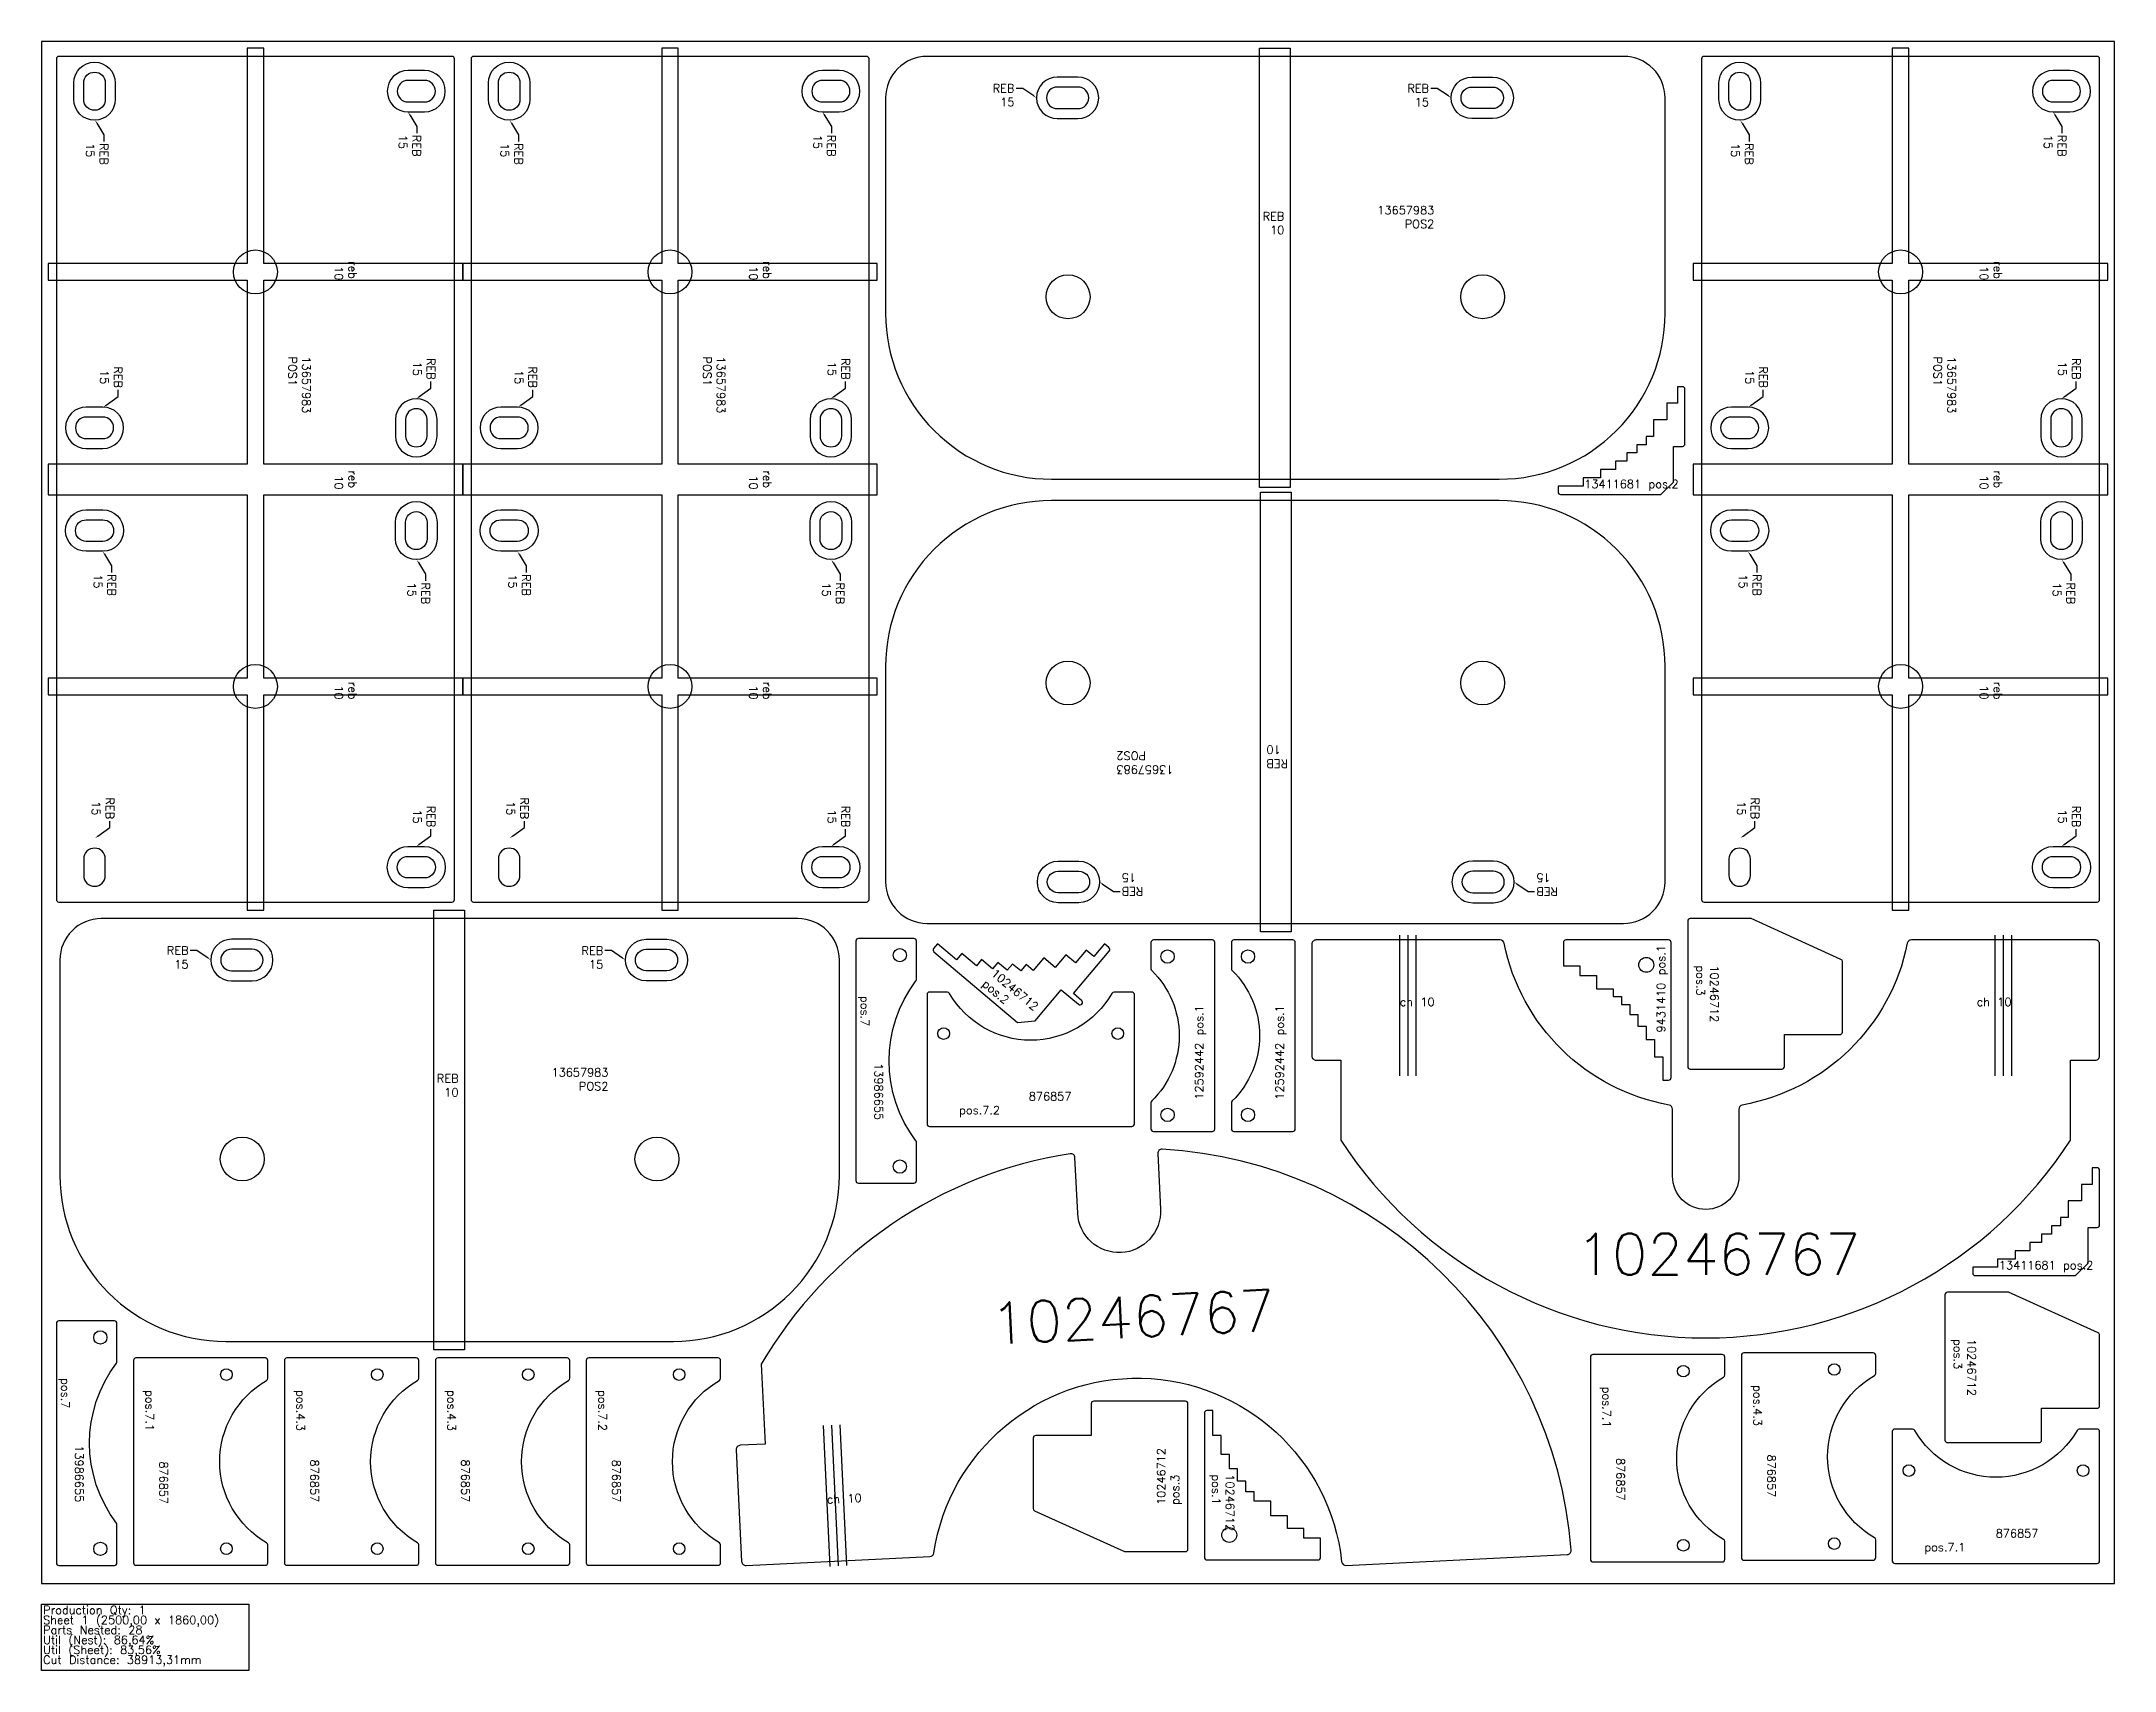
# Model space of a CAD drawing. Header units: millimetres. Extents: x 0 to 2500, y -105 to 1860.
import ezdxf
from ezdxf import colors
from ezdxf.entities.mleader import LeaderData, LeaderLine
from ezdxf.math import Vec2, Vec3

# ---------------------------------------------------------------- set-up
doc = ezdxf.new("R2010")
doc.units = ezdxf.units.MM
for name, color, linetype in [('10246712', 7, 'Continuous'), ('10246767', 7, 'Continuous'), ('12592442', 7, 'Continuous'), ('13411681', 7, 'Continuous'), ('13657983', 7, 'Continuous'), ('13986655', 7, 'Continuous'), ('876857', 7, 'Continuous'), ('9431410', 7, 'Continuous'), ('Chanfro', 7, 'Continuous'), ('Rebaixo', 6, 'Continuous'), ('sheet', 24, 'Continuous'), ('Stats', 7, 'Continuous'), ('Texto', 7, 'Continuous')]:
    doc.layers.add(name, color=color, linetype=linetype)
doc.styles.get("Standard").update_dxf_attribs({"font": 'txt.shx'})

msp = doc.modelspace()

# ---------------------------------------------------------------- texts
at = {"layer": 'Chanfro', "color": 1, "char_height": 10, "width": 932.468}
for insert, attachment_point in [((1680.1, 696.5), 9), ((2333.9, 696.5), 7)]:
    msp.add_mtext('ch 10', dxfattribs=dict(at, insert=insert, attachment_point=attachment_point))
at = {"layer": 'Chanfro', "color": 1, "insert": (988.8, 108.4), "char_height": 10, "width": 932.468, "attachment_point": 3, "rotation": 2.773}
msp.add_mtext('ch 10', dxfattribs=at)
at = {"layer": 'Rebaixo', "color": 3, "char_height": 10, "attachment_point": 3}
for insert in [(1498.8, 1654.2), (503, 614.2)]:
    msp.add_mtext_dynamic_manual_height_columns('REB\\P10', width=19.295, gutter_width=12.5, heights=[0], dxfattribs=dict(at, insert=insert))
at = {"layer": 'Rebaixo', "color": 6, "char_height": 10, "rotation": 270}
for s, insert, attachment_point in [('{\\W0.255102; }reb\\P{\\W1.005102; }10', (380.3, 1597.9), 1), ('{\\W0.255102; }reb\\P{\\W1.005102; }10', (880.3, 1597.9), 1), ('{\\W0.255102; }reb\\P{\\W1.005102; }10', (2364.3, 1597.9), 1), ('{\\W0.255102; }reb\\P{\\W1.005102; }10', (380.3, 1345.5), 1), ('{\\W0.255102; }reb\\P{\\W1.005102; }10', (880.3, 1345.5), 1), ('{\\W0.255102; }reb\\P{\\W1.005102; }10', (2364.3, 1345.5), 1), ('reb\\P10', (380.3, 1066.1), 3), ('reb\\P10', (880.3, 1066.1), 3), ('reb\\P10', (2364.3, 1066.1), 3)]:
    msp.add_mtext_dynamic_manual_height_columns(s, width=31.769, gutter_width=12.5, heights=[0], dxfattribs=dict(at, insert=insert, attachment_point=attachment_point))
at = {"layer": 'Rebaixo', "color": 3, "insert": (1477.2, 984), "char_height": 10, "attachment_point": 3, "rotation": 180}
msp.add_mtext_dynamic_manual_height_columns('REB\\P10', width=19.295, gutter_width=12.5, heights=[0], dxfattribs=at)
at = {"layer": 'Stats', "color": 60}
for s, p in [('Sheet 1 (2500,00 x 1860,00)', (2, -49)), ('Production Qty: 1', (2, -37)), ('Parts Nested: 28', (2, -61)), ('Util (Nest): 86,64%', (2, -73)), ('Util (Sheet): 83,56%', (2, -85)), ('Cut Distance: 38913,31mm', (2, -97))]:
    msp.add_text(s, height=10, dxfattribs=at).set_placement(p)
at = {"layer": 'Texto', "color": 3, "char_height": 10, "attachment_point": 3}
for insert in [(1679.6, 1661.5), (683.7, 621.5)]:
    msp.add_mtext_dynamic_manual_height_columns('13657983 POS2', width=104.16, gutter_width=12.5, heights=[0], dxfattribs=dict(at, insert=insert))
at = {"layer": 'Texto', "color": 6, "char_height": 10, "attachment_point": 1, "rotation": 270}
for insert in [(324.5, 1480), (824.5, 1480), (2308.5, 1480)]:
    msp.add_mtext_dynamic_manual_height_columns('13657983 POS1', width=104.16, gutter_width=12.5, heights=[0], dxfattribs=dict(at, insert=insert))
at = {"layer": 'Texto', "color": 1, "attachment_point": 1}
for s, insert, char_height, width in [('13411681 pos.2', (1860.5, 1331.2), 10, 108.14), ('{\\W9.415119; }876857 pos.7.2', (1106.7, 592.6), 10, 168.106), ('10246767', (1850.9, 422.2), 50, 352.286), ('13411681 pos.2', (2360.5, 388.9), 10, 108.14), ('{\\W9.65062; }876857 pos.7.1', (2270.7, 65.5), 10, 168.106)]:
    msp.add_mtext(s, dxfattribs=dict(at, insert=insert, char_height=char_height, width=width))
at = {"layer": 'Texto', "color": 3, "insert": (1296.4, 976.7), "char_height": 10, "attachment_point": 3, "rotation": 180}
msp.add_mtext_dynamic_manual_height_columns('13657983 POS2', width=104.16, gutter_width=12.5, heights=[0], dxfattribs=at)
at = {"layer": 'Texto', "color": 1, "attachment_point": 1}
for s, insert, char_height, width, rotation in [('9431410 pos.1', (1948.1, 664.7), 10, 154.494, 90), ('10246712 pos.2', (1150.9, 742.1), 10, 55.113, 319.8304), ('10246712 pos.3', (2022.5, 745.5), 10, 55.113, 270), ('{\\W9.097959; }13986655 pos.7', (1014.7, 708.7), 10, 168.68, 270), ('12592442 pos.1', (1391.1, 583.6), 10, 172.107, 90), ('12592442 pos.1', (1488.1, 583.6), 10, 172.107, 90), ('10246767', (1143.7, 338.3), 50, 352.286, 2.773), ('10246712 pos.3', (2332.7, 294.9), 10, 55.113, 270), ('{\\W9.097959; }13986655 pos.7', (50.5, 247.7), 10, 168.68, 270), ('{\\W9.65062; }876857 pos.7.1', (152.3, 233.3), 10, 168.106, 270), ('{\\W9.401938; }876857 pos.4.3', (334.3, 233.3), 10, 168.106, 270), ('{\\W9.401938; }876857 pos.4.3', (516.3, 233.3), 10, 168.106, 270), ('{\\W9.415119; }876857 pos.7.2', (698.3, 233.3), 10, 168.106, 270), ('{\\W9.65062; }876857 pos.7.1', (1909.3, 237.4), 10, 168.106, 270), ('{\\W9.401938; }876857 pos.4.3', (2091.3, 239.3), 10, 168.106, 270), ('10246712 pos.3', (1345.3, 94.8), 10, 55.113, 90), ('10246712 pos.1', (1438.4, 131.6), 10, 55.113, 270)]:
    msp.add_mtext(s, dxfattribs=dict(at, insert=insert, char_height=char_height, width=width, rotation=rotation))

# ---------------------------------------------------------------- linework, layer by layer
at = {"layer": '10246712', "color": 1}
for points in [[(2101.8, 662), (2168.8, 662, 0.414214), (2171.8, 665), (2171.8, 750.1, 0.294108), (2170.1, 752.8), (2061.8, 802), (1988.3, 802, 0.414214), (1985.3, 799), (1985.3, 623.5, 0.414214), (1988.3, 620.5), (2098.8, 620.5, 0.414214), (2101.8, 623.5)], [(1133.8, 752.6), (1127.4, 744.9), (1109.8, 759.8), (1103.3, 752.1), (1080.4, 771.5), (1075.9, 766.1, 0.414214), (1076.3, 761.9), (1177.1, 676.8), (1198.3, 678.5), (1229.9, 716), (1250.5, 698.6, 0.414214), (1254.7, 698.9), (1254.7, 698.9, 0.414214), (1254.4, 703.2), (1244.4, 711.5), (1287.7, 762.7, 0.414214), (1287.3, 767), (1281.9, 771.5), (1269, 756.2), (1259.9, 763.9), (1247, 748.7), (1235.5, 758.3), (1222.6, 743), (1208.9, 754.7), (1196, 739.4), (1187.5, 746.5), (1181.1, 738.8), (1171.2, 747.2), (1164.7, 739.6), (1153.3, 749.2), (1146.8, 741.6)], [(2412, 211.4), (2479, 211.4, 0.414214), (2482, 214.4), (2482, 299.5, 0.294108), (2480.2, 302.2), (2372, 351.4), (2298.5, 351.4, 0.414214), (2295.5, 348.4), (2295.5, 172.9, 0.414214), (2298.5, 169.9), (2409, 169.9, 0.414214), (2412, 172.9)], [(1266, 178.4), (1199, 178.4, 0.414214), (1196, 175.4), (1196, 90.3, 0.294108), (1197.7, 87.6), (1306, 38.4), (1379.5, 38.4, 0.414214), (1382.5, 41.4), (1382.5, 216.9, 0.414214), (1379.5, 219.9), (1269, 219.9, 0.414214), (1266, 216.9)], [(1412.5, 178.5), (1412.5, 208.5), (1405.5, 208.5, 0.414214), (1402.5, 205.5), (1402.5, 31.5, 0.414214), (1405.5, 28.5), (1539.5, 28.5, 0.414214), (1542.5, 31.5), (1542.5, 54.5), (1522.5, 54.5), (1522.5, 66.5), (1502.5, 66.5), (1502.5, 81.5), (1482.5, 81.5), (1482.5, 99.5), (1462.5, 99.5), (1462.5, 110.5), (1452.5, 110.5), (1452.5, 123.5), (1442.5, 123.5), (1442.5, 138.5), (1432.5, 138.5), (1432.5, 155.5), (1422.5, 155.5), (1422.5, 178.5)]]:
    msp.add_lwpolyline(points, format="xyb", close=True, dxfattribs=at)
msp.add_circle((1432.4, 58.5), 9, dxfattribs=at)
at = {"layer": '10246767', "color": 1}
for points in [[(1967, 491.2), (1967, 572.2, 0.362758), (1962.9, 577.1, -0.307431), (1763.9, 772.2, 0.357076), (1759, 776.2), (1537, 776.2, 0.414214), (1532, 771.2), (1532, 636.2, 0.414214), (1537, 631.2), (1567, 631.2), (1567, 534.8, 0.542273), (2447, 534.8), (2447, 631.2), (2477, 631.2, 0.414214), (2482, 636.2), (2482, 771.2, 0.414214), (2477, 776.2), (2255, 776.2, 0.357076), (2250.1, 772.2, -0.307431), (2051.1, 577.1, 0.362758), (2047, 572.2), (2047, 491.2, -0.999998)], [(872.6, 168.1), (842.7, 166.7, 0.414214), (837.9, 161.4), (844.4, 26.6, 0.414214), (849.7, 21.8), (1071.4, 32.6, 0.357076), (1076.1, 36.8, -0.878542), (1567.9, 26.3, 0.396943), (1573.1, 21.8), (1840, 34.8, 0.422689), (1844.7, 40.1, 0.375256), (1351.5, 523.8, 0.445602), (1346.2, 518.5), (1349.5, 451.5, -0.999998), (1249.6, 446.7), (1246.3, 513.7, 0.445602), (1240.6, 518.4, 0.225672), (868, 264.4)]]:
    msp.add_lwpolyline(points, format="xyb", close=True, dxfattribs=at)
at = {"layer": '12592442', "color": 1}
for points in [[(1341, 545.2), (1412, 545.2, 0.414214), (1415, 548.2), (1415, 773.2, 0.414214), (1412, 776.2), (1341, 776.2, 0.414214), (1338, 773.2), (1338, 741.5, 0.201835), (1338.9, 739.3, -0.420813), (1338.9, 582, 0.201835), (1338, 579.9), (1338, 548.2, 0.414214)], [(1438, 545.2), (1509, 545.2, 0.414214), (1512, 548.2), (1512, 773.2, 0.414214), (1509, 776.2), (1438, 776.2, 0.414214), (1435, 773.2), (1435, 741.5, 0.201835), (1435.9, 739.3, -0.420813), (1435.9, 582, 0.201835), (1435, 579.9), (1435, 548.2, 0.414214)]]:
    msp.add_lwpolyline(points, format="xyb", close=True, dxfattribs=at)
for centre in [(1358, 756.2), (1455, 756.2), (1358, 565.2), (1455, 565.2)]:
    msp.add_circle(centre, 8, dxfattribs=at)
at = {"layer": '13411681', "color": 1}
for points in [[(1898, 1343.6), (1880, 1343.6), (1880, 1333.6), (1859, 1333.6), (1859, 1323.6), (1829, 1323.6), (1829, 1316.6, 0.414214), (1832, 1313.6), (1953, 1313.6), (1968, 1328.6), (1968, 1371.6), (1979, 1371.6, 0.414214), (1982, 1374.6), (1982, 1440.6, 0.414214), (1979, 1443.6), (1973, 1443.6), (1973, 1423.6), (1960, 1423.6), (1960, 1403.6), (1944, 1403.6), (1944, 1383.6), (1935, 1383.6), (1935, 1373.6), (1924, 1373.6), (1924, 1363.6), (1912, 1363.6), (1912, 1353.6), (1898, 1353.6)], [(2398, 401.4), (2380, 401.4), (2380, 391.4), (2359, 391.4), (2359, 381.4), (2329, 381.4), (2329, 374.4, 0.414214), (2332, 371.4), (2453, 371.4), (2468, 386.4), (2468, 429.4), (2479, 429.4, 0.414214), (2482, 432.4), (2482, 498.4, 0.414214), (2479, 501.4), (2473, 501.4), (2473, 481.4), (2460, 481.4), (2460, 461.4), (2444, 461.4), (2444, 441.4), (2435, 441.4), (2435, 431.4), (2424, 431.4), (2424, 421.4), (2412, 421.4), (2412, 411.4), (2398, 411.4)]]:
    msp.add_lwpolyline(points, format="xyb", close=True, dxfattribs=at)
at = {"layer": '13657983', "color": 6}
for points in [[(495, 1842), (21, 1842, 0.414214), (18, 1839), (18, 825, 0.414214), (21, 822), (495, 822, 0.414214), (498, 825), (498, 1839, 0.414214)], [(995, 1842), (521, 1842, 0.414214), (518, 1839), (518, 825, 0.414214), (521, 822), (995, 822, 0.414214), (998, 825), (998, 1839, 0.414214)], [(2479, 1842), (2005, 1842, 0.414214), (2002, 1839), (2002, 825, 0.414214), (2005, 822), (2479, 822, 0.414214), (2482, 825), (2482, 1839, 0.414214)], [(51, 1790), (51, 1810, -1), (77, 1810), (77, 1790, -1)], [(442, 1787), (462, 1787, 1), (462, 1813), (442, 1813, 1)], [(551, 1790), (551, 1810, -1), (577, 1810), (577, 1790, -1)], [(942, 1787), (962, 1787, 1), (962, 1813), (942, 1813, 1)], [(2035, 1790), (2035, 1810, -1), (2061, 1810), (2061, 1790, -1)], [(2426, 1787), (2446, 1787, 1), (2446, 1813), (2426, 1813, 1)], [(54, 1381), (74, 1381, 1), (74, 1407), (54, 1407, 1)], [(439, 1404), (439, 1384, 1), (465, 1384), (465, 1404, 1)], [(554, 1381), (574, 1381, 1), (574, 1407), (554, 1407, 1)], [(939, 1404), (939, 1384, 1), (965, 1384), (965, 1404, 1)], [(2038, 1381), (2058, 1381, 1), (2058, 1407), (2038, 1407, 1)], [(2423, 1404), (2423, 1384, 1), (2449, 1384), (2449, 1404, 1)], [(54, 1283), (74, 1283, -1), (74, 1257), (54, 1257, -1)], [(439, 1260), (439, 1280, -1), (465, 1280), (465, 1260, -1)], [(554, 1283), (574, 1283, -1), (574, 1257), (554, 1257, -1)], [(939, 1260), (939, 1280, -1), (965, 1280), (965, 1260, -1)], [(2038, 1283), (2058, 1283, -1), (2058, 1257), (2038, 1257, -1)], [(2423, 1260), (2423, 1280, -1), (2449, 1280), (2449, 1260, -1)], [(51, 874), (51, 854, 1), (77, 854), (77, 874, 1)], [(442, 877), (462, 877, -1), (462, 851), (442, 851, -1)], [(551, 874), (551, 854, 1), (577, 854), (577, 874, 1)], [(942, 877), (962, 877, -1), (962, 851), (942, 851, -1)], [(2035, 874), (2035, 854, 1), (2061, 854), (2061, 874, 1)], [(2426, 877), (2446, 877, -1), (2446, 851), (2426, 851, -1)]]:
    msp.add_lwpolyline(points, format="xyb", close=True, dxfattribs=at)
at = {"layer": '13657983', "color": 3}
for points in [[(1018, 1532, 0.414214), (1218, 1332), (1758, 1332, 0.414214), (1958, 1532), (1958, 1792, 0.414214), (1908, 1842), (1068, 1842, 0.414214), (1018, 1792)], [(1225, 1779), (1250, 1779, 1), (1250, 1805), (1225, 1805, 1)], [(1750, 1779), (1725, 1779, -1), (1725, 1805), (1750, 1805, -1)], [(1958, 1106.2, 0.414214), (1758, 1306.2), (1218, 1306.2, 0.414214), (1018, 1106.2), (1018, 846.2, 0.414214), (1068, 796.2), (1908, 796.2, 0.414214), (1958, 846.2)], [(1226, 859.2), (1251, 859.2, -1), (1251, 833.2), (1226, 833.2, -1)], [(1751, 859.2), (1726, 859.2, 1), (1726, 833.2), (1751, 833.2, 1)], [(22.2, 492, 0.414214), (222.2, 292), (762.2, 292, 0.414214), (962.2, 492), (962.2, 752, 0.414214), (912.2, 802), (72.2, 802, 0.414214), (22.2, 752)], [(229.2, 739), (254.2, 739, 1), (254.2, 765), (229.2, 765, 1)], [(754.2, 739), (729.2, 739, -1), (729.2, 765), (754.2, 765, -1)]]:
    msp.add_lwpolyline(points, format="xyb", close=True, dxfattribs=at)
at = {"layer": '13657983', "color": 6}
for centre in [(258, 1582), (758, 1582), (2242, 1582), (258, 1082), (758, 1082), (2242, 1082)]:
    msp.add_circle(centre, 26.5, dxfattribs=at)
at = {"layer": '13657983', "color": 3}
for centre in [(1238, 1552), (1738, 1552), (1238, 1086.2), (1738, 1086.2), (242.2, 512), (742.2, 512)]:
    msp.add_circle(centre, 26.5, dxfattribs=at)
at = {"layer": '13986655', "color": 1}
for points in [[(1055.2, 728.7), (1055.2, 774.9, 0.414214), (1052.2, 777.9), (985.2, 777.9, 0.414214), (982.2, 774.9), (982.2, 485.9, 0.414214), (985.2, 482.9), (1052.2, 482.9, 0.414214), (1055.2, 485.9), (1055.2, 532, 0.163324), (1054.6, 533.8, -0.335601), (1054.6, 726.9, 0.163324)], [(91, 267.6), (91, 313.8, 0.414214), (88, 316.8), (21, 316.8, 0.414214), (18, 313.8), (18, 24.8, 0.414214), (21, 21.8), (88, 21.8, 0.414214), (91, 24.8), (91, 71, 0.163324), (90.4, 72.8, -0.335601), (90.4, 265.8, 0.163324)]]:
    msp.add_lwpolyline(points, format="xyb", close=True, dxfattribs=at)
for centre in [(1035.2, 757.9), (1035.2, 502.9), (71, 296.8), (71, 41.8)]:
    msp.add_circle(centre, 8, dxfattribs=at)
at = {"layer": '876857', "color": 1}
for points in [[(1092.5, 713.3), (1071, 713.3, 0.414214), (1068, 710.3), (1068, 554.3, 0.414214), (1071, 551.3), (1315, 551.3, 0.414214), (1318, 554.3), (1318, 710.3, 0.414214), (1315, 713.3), (1293.5, 713.3, 0.267949), (1290.9, 711.8, -0.57735), (1095.1, 711.8, 0.267949)], [(2030, 251.5), (2030, 273.1, 0.414214), (2027, 276.1), (1871, 276.1, 0.414214), (1868, 273.1), (1868, 29.1, 0.414214), (1871, 26.1), (2027, 26.1, 0.414214), (2030, 29.1), (2030, 50.6, 0.267949), (2028.5, 53.2, -0.57735), (2028.5, 248.9, 0.267949)], [(2212, 253.5), (2212, 275.1, 0.414214), (2209, 278.1), (2053, 278.1, 0.414214), (2050, 275.1), (2050, 31.1, 0.414214), (2053, 28.1), (2209, 28.1, 0.414214), (2212, 31.1), (2212, 52.6, 0.267949), (2210.5, 55.2, -0.57735), (2210.5, 250.9, 0.267949)], [(273, 247.5), (273, 269, 0.414214), (270, 272), (114, 272, 0.414214), (111, 269), (111, 25, 0.414214), (114, 22), (270, 22, 0.414214), (273, 25), (273, 46.5, 0.267949), (271.5, 49.1, -0.57735), (271.5, 244.9, 0.267949)], [(455, 247.5), (455, 269, 0.414214), (452, 272), (296, 272, 0.414214), (293, 269), (293, 25, 0.414214), (296, 22), (452, 22, 0.414214), (455, 25), (455, 46.5, 0.267949), (453.5, 49.1, -0.57735), (453.5, 244.9, 0.267949)], [(637, 247.5), (637, 269, 0.414214), (634, 272), (478, 272, 0.414214), (475, 269), (475, 25, 0.414214), (478, 22), (634, 22, 0.414214), (637, 25), (637, 46.5, 0.267949), (635.5, 49.1, -0.57735), (635.5, 244.9, 0.267949)], [(819, 247.5), (819, 269, 0.414214), (816, 272), (660, 272, 0.414214), (657, 269), (657, 25, 0.414214), (660, 22), (816, 22, 0.414214), (819, 25), (819, 46.5, 0.267949), (817.5, 49.1, -0.57735), (817.5, 244.9, 0.267949)], [(2256.5, 186.2), (2235, 186.2, 0.414214), (2232, 183.2), (2232, 27.2, 0.414214), (2235, 24.2), (2479, 24.2, 0.414214), (2482, 27.2), (2482, 183.2, 0.414214), (2479, 186.2), (2457.5, 186.2, 0.267949), (2454.9, 184.7, -0.57735), (2259.1, 184.7, 0.267949)]]:
    msp.add_lwpolyline(points, format="xyb", close=True, dxfattribs=at)
for centre in [(1088, 663.3), (1298, 663.3), (223, 252), (405, 252), (587, 252), (769, 252), (1980, 256.1), (2162, 258.1), (2252, 136.2), (2462, 136.2), (1980, 46.1), (2162, 48.1), (223, 42), (405, 42), (587, 42), (769, 42)]:
    msp.add_circle(centre, 7, dxfattribs=at)
at = {"layer": '9431410', "color": 1}
msp.add_lwpolyline([(1955.3, 607.2), (1962.3, 607.2, 0.414214), (1965.3, 610.2), (1965.3, 773.2, 0.414214), (1962.3, 776.2), (1838.3, 776.2, 0.414214), (1835.3, 773.2), (1835.3, 745.2), (1855.3, 745.2), (1855.3, 733.2), (1875.3, 733.2), (1875.3, 717.2), (1895.3, 717.2), (1895.3, 708.2), (1905.3, 708.2), (1905.3, 698.2), (1915.3, 698.2), (1915.3, 686.2), (1925.3, 686.2), (1925.3, 672.2), (1935.3, 672.2), (1935.3, 656.2), (1945.3, 656.2), (1945.3, 635.2), (1955.3, 635.2)], format="xyb", close=True, dxfattribs=at)
msp.add_circle((1935.3, 746.2), 9, dxfattribs=at)
at = {"layer": 'Chanfro', "color": 1}
for p, q in [((1638, 612.2), (1638, 782.2)), ((1648, 612.2), (1648, 782.2)), ((1658, 612.2), (1658, 782.2)), ((2356, 612.2), (2356, 782.2)), ((2366, 612.2), (2366, 782.2)), ((2376, 612.2), (2376, 782.2)), ((942.6, 190.5), (950.8, 20.7)), ((952.6, 191), (960.8, 21.2)), ((962.6, 191.5), (970.8, 21.7))]:
    msp.add_line(p, q, dxfattribs=at)
at = {"layer": 'Rebaixo', "color": 6}
for points in [[(508, 1092), (268, 1092), (268, 1313), (508, 1313), (508, 1350), (268, 1350), (268, 1572), (508, 1572), (508, 1592), (268, 1592), (268, 1852), (248, 1852), (248, 1592), (8, 1592), (8, 1572), (248, 1572), (248, 1350), (8, 1350), (8, 1313), (248, 1313), (248, 1092), (8, 1092), (8, 1072), (248, 1072), (248, 812), (268, 812), (268, 1072), (508, 1072)], [(1008, 1092), (768, 1092), (768, 1313), (1008, 1313), (1008, 1350), (768, 1350), (768, 1572), (1008, 1572), (1008, 1592), (768, 1592), (768, 1852), (748, 1852), (748, 1592), (508, 1592), (508, 1572), (748, 1572), (748, 1350), (508, 1350), (508, 1313), (748, 1313), (748, 1092), (508, 1092), (508, 1072), (748, 1072), (748, 812), (768, 812), (768, 1072), (1008, 1072)], [(2492, 1092), (2252, 1092), (2252, 1313), (2492, 1313), (2492, 1350), (2252, 1350), (2252, 1572), (2492, 1572), (2492, 1592), (2252, 1592), (2252, 1852), (2232, 1852), (2232, 1592), (1992, 1592), (1992, 1572), (2232, 1572), (2232, 1350), (1992, 1350), (1992, 1313), (2232, 1313), (2232, 1092), (1992, 1092), (1992, 1072), (2232, 1072), (2232, 812), (2252, 812), (2252, 1072), (2492, 1072)]]:
    msp.add_lwpolyline(points, close=True, dxfattribs=at)
at = {"layer": 'Rebaixo', "color": 3}
for points in [[(1469, 1852), (1506, 1852), (1506, 1322), (1469, 1322)], [(1507, 786.2), (1470, 786.2), (1470, 1316.2), (1507, 1316.2)], [(473.2, 812), (510.2, 812), (510.2, 282), (473.2, 282)]]:
    msp.add_lwpolyline(points, close=True, dxfattribs=at)
at = {"layer": 'Rebaixo', "color": 6}
for points in [[(39, 1790), (39, 1810, -1), (89, 1810), (89, 1790, -1)], [(442, 1775), (462, 1775, 1), (462, 1825), (442, 1825, 1)], [(539, 1790), (539, 1810, -1), (589, 1810), (589, 1790, -1)], [(942, 1775), (962, 1775, 1), (962, 1825), (942, 1825, 1)], [(2023, 1790), (2023, 1810, -1), (2073, 1810), (2073, 1790, -1)], [(2426, 1775), (2446, 1775, 1), (2446, 1825), (2426, 1825, 1)], [(427, 1404), (427, 1384, 1), (477, 1384), (477, 1404, 1)], [(927, 1404), (927, 1384, 1), (977, 1384), (977, 1404, 1)], [(2411, 1404), (2411, 1384, 1), (2461, 1384), (2461, 1404, 1)], [(54, 1369), (74, 1369, 1), (74, 1419), (54, 1419, 1)], [(554, 1369), (574, 1369, 1), (574, 1419), (554, 1419, 1)], [(2038, 1369), (2058, 1369, 1), (2058, 1419), (2038, 1419, 1)], [(427, 1260), (427, 1280, -1), (477, 1280), (477, 1260, -1)], [(927, 1260), (927, 1280, -1), (977, 1280), (977, 1260, -1)], [(2411, 1260), (2411, 1280, -1), (2461, 1280), (2461, 1260, -1)], [(54, 1295), (74, 1295, -1), (74, 1245), (54, 1245, -1)], [(554, 1295), (574, 1295, -1), (574, 1245), (554, 1245, -1)], [(2038, 1295), (2058, 1295, -1), (2058, 1245), (2038, 1245, -1)], [(442, 889), (462, 889, -1), (462, 839), (442, 839, -1)], [(942, 889), (962, 889, -1), (962, 839), (942, 839, -1)], [(2426, 889), (2446, 889, -1), (2446, 839), (2426, 839, -1)]]:
    msp.add_lwpolyline(points, format="xyb", close=True, dxfattribs=at)
at = {"layer": 'Rebaixo', "color": 3}
for points in [[(1225, 1767), (1250, 1767, 1), (1250, 1817), (1225, 1817, 1)], [(1750, 1767), (1725, 1767, -1), (1725, 1817), (1750, 1817, -1)], [(1226, 871.2), (1251, 871.2, -1), (1251, 821.2), (1226, 821.2, -1)], [(1751, 871.2), (1726, 871.2, 1), (1726, 821.2), (1751, 821.2, 1)], [(229.2, 727), (254.2, 727, 1), (254.2, 777), (229.2, 777, 1)], [(754.2, 727), (729.2, 727, -1), (729.2, 777), (754.2, 777, -1)]]:
    msp.add_lwpolyline(points, format="xyb", close=True, dxfattribs=at)
at = {"layer": 'sheet', "color": 7}
msp.add_lwpolyline([(0, 0), (2500, 0), (2500, 1860), (0, 1860)], close=True, dxfattribs=at)
at = {"layer": 'Stats', "color": 151}
msp.add_lwpolyline([(0, -25), (250, -25), (250, -105), (0, -105), (0, -25)], close=True, dxfattribs=at)

msp.set_redraw_order([(e.dxf.handle, doc.entitydb.next_handle()) for e in msp.query("TEXT MTEXT ATTDEF DIMENSION ARC_DIMENSION")])  # texts and dimensions are drawn at this point

# ---------------------------------------------------------------- leaders
at = {"layer": 'Rebaixo', "color": 3}
ml = msp.add_multileader_mtext('Standard', dxfattribs=at)
ml.set_content('REB\\P15', color=3)
ml.set_leader_properties()
ml.build(insert=Vec2(0, 0))
ctx = ml.context
ctx.base_point, ctx.char_height, ctx.plane_origin = Vec3(1144.6, 1803.4), 10, Vec3(1200, 1792)
ctx.text_align_type = 2
notes = []
notes.append((ctx, [(0, (1, 1, 0), (1183.3, 1803.4), (-1, 0), 8, [(0, [(1200, 1792)], 0, [])])]))
ctx.mtext.insert, ctx.mtext.alignment, ctx.mtext.flow_direction = Vec3(1173.3, 1808.5), 3, 5
ml = msp.add_multileader_mtext('Standard', dxfattribs=at)
ml.set_content('REB\\P15', color=3)
ml.set_leader_properties()
ml.build(insert=Vec2(0, 0))
ctx = ml.context
ctx.base_point, ctx.char_height, ctx.plane_origin = Vec3(1644.6, 1803.4), 10, Vec3(1700, 1792)
ctx.text_align_type = 2
notes.append((ctx, [(0, (1, 1, 0), (1683.3, 1803.4), (-1, 0), 8, [(0, [(1700, 1792)], 0, [])])]))
ctx.mtext.insert, ctx.mtext.alignment, ctx.mtext.flow_direction = Vec3(1673.3, 1808.4), 3, 5
at = {"layer": 'Rebaixo', "color": 6}
ml = msp.add_multileader_mtext('Standard', dxfattribs=at)
ml.set_content('REB\\P15', color=6)
ml.set_leader_properties()
ml.build(insert=Vec2(0, 0))
ctx = ml.context
ctx.base_point, ctx.char_height, ctx.plane_origin, ctx.plane_x_axis, ctx.plane_y_axis = Vec3(452.6, 1749.4), 10, Vec3(442, 1775), Vec3(0, -1), Vec3(1, 0)
notes.append((ctx, [(0, (1, 1, 0), (452.6, 1757.4), (0, -1), 8, [(0, [(442, 1775)], 0, [])])]))
ctx.mtext.insert, ctx.mtext.text_direction, ctx.mtext.rotation, ctx.mtext.flow_direction = Vec3(457.6, 1747.4), Vec3(0, -1), 4.712389, 5
ml = msp.add_multileader_mtext('Standard', dxfattribs=at)
ml.set_content('REB\\P15', color=6)
ml.set_leader_properties()
ml.build(insert=Vec2(0, 0))
ctx = ml.context
ctx.base_point, ctx.char_height, ctx.plane_origin, ctx.plane_x_axis, ctx.plane_y_axis = Vec3(952.6, 1749.4), 10, Vec3(942, 1775), Vec3(0, -1), Vec3(1, 0)
notes.append((ctx, [(0, (1, 1, 0), (952.6, 1757.4), (0, -1), 8, [(0, [(942, 1775)], 0, [])])]))
ctx.mtext.insert, ctx.mtext.text_direction, ctx.mtext.rotation, ctx.mtext.flow_direction = Vec3(957.6, 1747.4), Vec3(0, -1), 4.712389, 5
ml = msp.add_multileader_mtext('Standard', dxfattribs=at)
ml.set_content('REB\\P15', color=6)
ml.set_leader_properties()
ml.build(insert=Vec2(0, 0))
ctx = ml.context
ctx.base_point, ctx.char_height, ctx.plane_origin, ctx.plane_x_axis, ctx.plane_y_axis = Vec3(2436.6, 1749.4), 10, Vec3(2426, 1775), Vec3(0, -1), Vec3(1, 0)
notes.append((ctx, [(0, (1, 1, 0), (2436.6, 1757.4), (0, -1), 8, [(0, [(2426, 1775)], 0, [])])]))
ctx.mtext.insert, ctx.mtext.text_direction, ctx.mtext.rotation, ctx.mtext.flow_direction = Vec3(2441.6, 1747.4), Vec3(0, -1), 4.712389, 5
ml = msp.add_multileader_mtext('Standard', dxfattribs=at)
ml.set_content('REB\\P15', color=6)
ml.set_leader_properties()
ml.build(insert=Vec2(0, 0))
ctx = ml.context
ctx.base_point, ctx.char_height, ctx.plane_origin, ctx.plane_x_axis, ctx.plane_y_axis = Vec3(75.3, 1739.4), 10, Vec3(64.7, 1765), Vec3(0, -1), Vec3(1, 0)
notes.append((ctx, [(0, (1, 1, 0), (75.3, 1747.4), (0, -1), 8, [(0, [(64.7, 1765)], 0, [])])]))
ctx.mtext.insert, ctx.mtext.text_direction, ctx.mtext.rotation, ctx.mtext.flow_direction = Vec3(80.4, 1737.4), Vec3(0, -1), 4.712389, 5
ml = msp.add_multileader_mtext('Standard', dxfattribs=at)
ml.set_content('REB\\P15', color=6)
ml.set_leader_properties()
ml.build(insert=Vec2(0, 0))
ctx = ml.context
ctx.base_point, ctx.char_height, ctx.plane_origin, ctx.plane_x_axis, ctx.plane_y_axis = Vec3(575.3, 1739.4), 10, Vec3(564.7, 1765), Vec3(0, -1), Vec3(1, 0)
notes.append((ctx, [(0, (1, 1, 0), (575.3, 1747.4), (0, -1), 8, [(0, [(564.7, 1765)], 0, [])])]))
ctx.mtext.insert, ctx.mtext.text_direction, ctx.mtext.rotation, ctx.mtext.flow_direction = Vec3(580.4, 1737.4), Vec3(0, -1), 4.712389, 5
ml = msp.add_multileader_mtext('Standard', dxfattribs=at)
ml.set_content('REB\\P15', color=6)
ml.set_leader_properties()
ml.build(insert=Vec2(0, 0))
ctx = ml.context
ctx.base_point, ctx.char_height, ctx.plane_origin, ctx.plane_x_axis, ctx.plane_y_axis = Vec3(2059.3, 1739.4), 10, Vec3(2048.7, 1765), Vec3(0, -1), Vec3(1, 0)
notes.append((ctx, [(0, (1, 1, 0), (2059.3, 1747.4), (0, -1), 8, [(0, [(2048.7, 1765)], 0, [])])]))
ctx.mtext.insert, ctx.mtext.text_direction, ctx.mtext.rotation, ctx.mtext.flow_direction = Vec3(2064.4, 1737.4), Vec3(0, -1), 4.712389, 5
ml = msp.add_multileader_mtext('Standard', dxfattribs=at)
ml.set_content('REB\\P15', color=6)
ml.set_leader_properties()
ml.build(insert=Vec2(0, 0))
ctx = ml.context
ctx.base_point, ctx.char_height, ctx.plane_origin, ctx.plane_x_axis, ctx.plane_y_axis = Vec3(469.7, 1480.3), 10, Vec3(452, 1429), Vec3(0, -1), Vec3(1, 0)
ctx.text_align_type = 1
notes.append((ctx, [(0, (1, 1, 0), (469.7, 1441.7), (0, 1), 8, [(0, [(452, 1429)], 0, [])])]))
ctx.mtext.insert, ctx.mtext.text_direction, ctx.mtext.rotation, ctx.mtext.alignment, ctx.mtext.flow_direction = Vec3(474.8, 1465.1), Vec3(0, -1), 4.712389, 2, 5
ml = msp.add_multileader_mtext('Standard', dxfattribs=at)
ml.set_content('REB\\P15', color=6)
ml.set_leader_properties()
ml.build(insert=Vec2(0, 0))
ctx = ml.context
ctx.base_point, ctx.char_height, ctx.plane_origin, ctx.plane_x_axis, ctx.plane_y_axis = Vec3(969.7, 1480.3), 10, Vec3(952, 1429), Vec3(0, -1), Vec3(1, 0)
ctx.text_align_type = 1
notes.append((ctx, [(0, (1, 1, 0), (969.7, 1441.7), (0, 1), 8, [(0, [(952, 1429)], 0, [])])]))
ctx.mtext.insert, ctx.mtext.text_direction, ctx.mtext.rotation, ctx.mtext.alignment, ctx.mtext.flow_direction = Vec3(974.8, 1465.1), Vec3(0, -1), 4.712389, 2, 5
ml = msp.add_multileader_mtext('Standard', dxfattribs=at)
ml.set_content('REB\\P15', color=6)
ml.set_leader_properties()
ml.build(insert=Vec2(0, 0))
ctx = ml.context
ctx.base_point, ctx.char_height, ctx.plane_origin, ctx.plane_x_axis, ctx.plane_y_axis = Vec3(2453.7, 1480.3), 10, Vec3(2436, 1429), Vec3(0, -1), Vec3(1, 0)
ctx.text_align_type = 1
notes.append((ctx, [(0, (1, 1, 0), (2453.7, 1441.7), (0, 1), 8, [(0, [(2436, 1429)], 0, [])])]))
ctx.mtext.insert, ctx.mtext.text_direction, ctx.mtext.rotation, ctx.mtext.alignment, ctx.mtext.flow_direction = Vec3(2458.8, 1465.1), Vec3(0, -1), 4.712389, 2, 5
ml = msp.add_multileader_mtext('Standard', dxfattribs=at)
ml.set_content('REB\\P15', color=6)
ml.set_leader_properties()
ml.build(insert=Vec2(0, 0))
ctx = ml.context
ctx.base_point, ctx.char_height, ctx.plane_origin, ctx.plane_x_axis, ctx.plane_y_axis = Vec3(92.4, 1470.4), 10, Vec3(74.7, 1419), Vec3(0, -1), Vec3(1, 0)
ctx.text_align_type = 1
notes.append((ctx, [(0, (1, 1, 0), (92.4, 1431.7), (0, 1), 8, [(0, [(74.7, 1419)], 0, [])])]))
ctx.mtext.insert, ctx.mtext.text_direction, ctx.mtext.rotation, ctx.mtext.alignment, ctx.mtext.flow_direction = Vec3(97.5, 1455.1), Vec3(0, -1), 4.712389, 2, 5
ml = msp.add_multileader_mtext('Standard', dxfattribs=at)
ml.set_content('REB\\P15', color=6)
ml.set_leader_properties()
ml.build(insert=Vec2(0, 0))
ctx = ml.context
ctx.base_point, ctx.char_height, ctx.plane_origin, ctx.plane_x_axis, ctx.plane_y_axis = Vec3(592.4, 1470.4), 10, Vec3(574.7, 1419), Vec3(0, -1), Vec3(1, 0)
ctx.text_align_type = 1
notes.append((ctx, [(0, (1, 1, 0), (592.4, 1431.7), (0, 1), 8, [(0, [(574.7, 1419)], 0, [])])]))
ctx.mtext.insert, ctx.mtext.text_direction, ctx.mtext.rotation, ctx.mtext.alignment, ctx.mtext.flow_direction = Vec3(597.5, 1455.1), Vec3(0, -1), 4.712389, 2, 5
ml = msp.add_multileader_mtext('Standard', dxfattribs=at)
ml.set_content('REB\\P15', color=6)
ml.set_leader_properties()
ml.build(insert=Vec2(0, 0))
ctx = ml.context
ctx.base_point, ctx.char_height, ctx.plane_origin, ctx.plane_x_axis, ctx.plane_y_axis = Vec3(2076.4, 1470.4), 10, Vec3(2058.7, 1419), Vec3(0, -1), Vec3(1, 0)
ctx.text_align_type = 1
notes.append((ctx, [(0, (1, 1, 0), (2076.4, 1431.7), (0, 1), 8, [(0, [(2058.7, 1419)], 0, [])])]))
ctx.mtext.insert, ctx.mtext.text_direction, ctx.mtext.rotation, ctx.mtext.alignment, ctx.mtext.flow_direction = Vec3(2081.5, 1455.1), Vec3(0, -1), 4.712389, 2, 5
ml = msp.add_multileader_mtext('Standard', dxfattribs=at)
ml.set_content('REB\\P15', color=6)
ml.set_leader_properties()
ml.build(insert=Vec2(0, 0))
ctx = ml.context
ctx.base_point, ctx.char_height, ctx.plane_origin, ctx.plane_x_axis, ctx.plane_y_axis = Vec3(84.6, 1219.4), 10, Vec3(74, 1245), Vec3(0, -1), Vec3(1, 0)
notes.append((ctx, [(0, (1, 1, 0), (84.6, 1227.4), (0, -1), 8, [(0, [(74, 1245)], 0, [])])]))
ctx.mtext.insert, ctx.mtext.text_direction, ctx.mtext.rotation, ctx.mtext.flow_direction = Vec3(89.7, 1217.4), Vec3(0, -1), 4.712389, 5
ml = msp.add_multileader_mtext('Standard', dxfattribs=at)
ml.set_content('REB\\P15', color=6)
ml.set_leader_properties()
ml.build(insert=Vec2(0, 0))
ctx = ml.context
ctx.base_point, ctx.char_height, ctx.plane_origin, ctx.plane_x_axis, ctx.plane_y_axis = Vec3(463.1, 1209.4), 10, Vec3(452.5, 1235), Vec3(0, -1), Vec3(1, 0)
notes.append((ctx, [(0, (1, 1, 0), (463.1, 1217.4), (0, -1), 8, [(0, [(452.5, 1235)], 0, [])])]))
ctx.mtext.insert, ctx.mtext.text_direction, ctx.mtext.rotation, ctx.mtext.flow_direction = Vec3(468.2, 1207.4), Vec3(0, -1), 4.712389, 5
ml = msp.add_multileader_mtext('Standard', dxfattribs=at)
ml.set_content('REB\\P15', color=6)
ml.set_leader_properties()
ml.build(insert=Vec2(0, 0))
ctx = ml.context
ctx.base_point, ctx.char_height, ctx.plane_origin, ctx.plane_x_axis, ctx.plane_y_axis = Vec3(584.6, 1219.4), 10, Vec3(574, 1245), Vec3(0, -1), Vec3(1, 0)
notes.append((ctx, [(0, (1, 1, 0), (584.6, 1227.4), (0, -1), 8, [(0, [(574, 1245)], 0, [])])]))
ctx.mtext.insert, ctx.mtext.text_direction, ctx.mtext.rotation, ctx.mtext.flow_direction = Vec3(589.7, 1217.4), Vec3(0, -1), 4.712389, 5
ml = msp.add_multileader_mtext('Standard', dxfattribs=at)
ml.set_content('REB\\P15', color=6)
ml.set_leader_properties()
ml.build(insert=Vec2(0, 0))
ctx = ml.context
ctx.base_point, ctx.char_height, ctx.plane_origin, ctx.plane_x_axis, ctx.plane_y_axis = Vec3(963.1, 1209.4), 10, Vec3(952.5, 1235), Vec3(0, -1), Vec3(1, 0)
notes.append((ctx, [(0, (1, 1, 0), (963.1, 1217.4), (0, -1), 8, [(0, [(952.5, 1235)], 0, [])])]))
ctx.mtext.insert, ctx.mtext.text_direction, ctx.mtext.rotation, ctx.mtext.flow_direction = Vec3(968.2, 1207.4), Vec3(0, -1), 4.712389, 5
ml = msp.add_multileader_mtext('Standard', dxfattribs=at)
ml.set_content('REB\\P15', color=6)
ml.set_leader_properties()
ml.build(insert=Vec2(0, 0))
ctx = ml.context
ctx.base_point, ctx.char_height, ctx.plane_origin, ctx.plane_x_axis, ctx.plane_y_axis = Vec3(2068.6, 1219.4), 10, Vec3(2058, 1245), Vec3(0, -1), Vec3(1, 0)
notes.append((ctx, [(0, (1, 1, 0), (2068.6, 1227.4), (0, -1), 8, [(0, [(2058, 1245)], 0, [])])]))
ctx.mtext.insert, ctx.mtext.text_direction, ctx.mtext.rotation, ctx.mtext.flow_direction = Vec3(2073.7, 1217.4), Vec3(0, -1), 4.712389, 5
ml = msp.add_multileader_mtext('Standard', dxfattribs=at)
ml.set_content('REB\\P15', color=6)
ml.set_leader_properties()
ml.build(insert=Vec2(0, 0))
ctx = ml.context
ctx.base_point, ctx.char_height, ctx.plane_origin, ctx.plane_x_axis, ctx.plane_y_axis = Vec3(2447.1, 1209.4), 10, Vec3(2436.5, 1235), Vec3(0, -1), Vec3(1, 0)
notes.append((ctx, [(0, (1, 1, 0), (2447.1, 1217.4), (0, -1), 8, [(0, [(2436.5, 1235)], 0, [])])]))
ctx.mtext.insert, ctx.mtext.text_direction, ctx.mtext.rotation, ctx.mtext.flow_direction = Vec3(2452.2, 1207.4), Vec3(0, -1), 4.712389, 5
ml = msp.add_multileader_mtext('Standard', dxfattribs=at)
ml.set_content('REB\\P15', color=6)
ml.set_leader_properties()
ml.build(insert=Vec2(0, 0))
ctx = ml.context
ctx.base_point, ctx.char_height, ctx.plane_origin, ctx.plane_x_axis, ctx.plane_y_axis = Vec3(82.4, 950.4), 10, Vec3(64.7, 899), Vec3(0, -1), Vec3(1, 0)
ctx.text_align_type = 1
notes.append((ctx, [(0, (1, 1, 0), (82.4, 911.7), (0, 1), 8, [(0, [(64.7, 899)], 0, [])])]))
ctx.mtext.insert, ctx.mtext.text_direction, ctx.mtext.rotation, ctx.mtext.alignment, ctx.mtext.flow_direction = Vec3(87.5, 935.1), Vec3(0, -1), 4.712389, 2, 5
ml = msp.add_multileader_mtext('Standard', dxfattribs=at)
ml.set_content('REB\\P15', color=6)
ml.set_leader_properties()
ml.build(insert=Vec2(0, 0))
ctx = ml.context
ctx.base_point, ctx.char_height, ctx.plane_origin, ctx.plane_x_axis, ctx.plane_y_axis = Vec3(469.7, 940.4), 10, Vec3(452, 889), Vec3(0, -1), Vec3(1, 0)
ctx.text_align_type = 1
notes.append((ctx, [(0, (1, 1, 0), (469.7, 901.7), (0, 1), 8, [(0, [(452, 889)], 0, [])])]))
ctx.mtext.insert, ctx.mtext.text_direction, ctx.mtext.rotation, ctx.mtext.alignment, ctx.mtext.flow_direction = Vec3(474.8, 925.1), Vec3(0, -1), 4.712389, 2, 5
ml = msp.add_multileader_mtext('Standard', dxfattribs=at)
ml.set_content('REB\\P15', color=6)
ml.set_leader_properties()
ml.build(insert=Vec2(0, 0))
ctx = ml.context
ctx.base_point, ctx.char_height, ctx.plane_origin, ctx.plane_x_axis, ctx.plane_y_axis = Vec3(582.4, 950.4), 10, Vec3(564.7, 899), Vec3(0, -1), Vec3(1, 0)
ctx.text_align_type = 1
notes.append((ctx, [(0, (1, 1, 0), (582.4, 911.7), (0, 1), 8, [(0, [(564.7, 899)], 0, [])])]))
ctx.mtext.insert, ctx.mtext.text_direction, ctx.mtext.rotation, ctx.mtext.alignment, ctx.mtext.flow_direction = Vec3(587.5, 935.1), Vec3(0, -1), 4.712389, 2, 5
ml = msp.add_multileader_mtext('Standard', dxfattribs=at)
ml.set_content('REB\\P15', color=6)
ml.set_leader_properties()
ml.build(insert=Vec2(0, 0))
ctx = ml.context
ctx.base_point, ctx.char_height, ctx.plane_origin, ctx.plane_x_axis, ctx.plane_y_axis = Vec3(969.7, 940.4), 10, Vec3(952, 889), Vec3(0, -1), Vec3(1, 0)
ctx.text_align_type = 1
notes.append((ctx, [(0, (1, 1, 0), (969.7, 901.7), (0, 1), 8, [(0, [(952, 889)], 0, [])])]))
ctx.mtext.insert, ctx.mtext.text_direction, ctx.mtext.rotation, ctx.mtext.alignment, ctx.mtext.flow_direction = Vec3(974.8, 925.1), Vec3(0, -1), 4.712389, 2, 5
ml = msp.add_multileader_mtext('Standard', dxfattribs=at)
ml.set_content('REB\\P15', color=6)
ml.set_leader_properties()
ml.build(insert=Vec2(0, 0))
ctx = ml.context
ctx.base_point, ctx.char_height, ctx.plane_origin, ctx.plane_x_axis, ctx.plane_y_axis = Vec3(2066.4, 950.4), 10, Vec3(2048.7, 899), Vec3(0, -1), Vec3(1, 0)
ctx.text_align_type = 1
notes.append((ctx, [(0, (1, 1, 0), (2066.4, 911.7), (0, 1), 8, [(0, [(2048.7, 899)], 0, [])])]))
ctx.mtext.insert, ctx.mtext.text_direction, ctx.mtext.rotation, ctx.mtext.alignment, ctx.mtext.flow_direction = Vec3(2071.5, 935.1), Vec3(0, -1), 4.712389, 2, 5
ml = msp.add_multileader_mtext('Standard', dxfattribs=at)
ml.set_content('REB\\P15', color=6)
ml.set_leader_properties()
ml.build(insert=Vec2(0, 0))
ctx = ml.context
ctx.base_point, ctx.char_height, ctx.plane_origin, ctx.plane_x_axis, ctx.plane_y_axis = Vec3(2453.7, 940.4), 10, Vec3(2436, 889), Vec3(0, -1), Vec3(1, 0)
ctx.text_align_type = 1
notes.append((ctx, [(0, (1, 1, 0), (2453.7, 901.7), (0, 1), 8, [(0, [(2436, 889)], 0, [])])]))
ctx.mtext.insert, ctx.mtext.text_direction, ctx.mtext.rotation, ctx.mtext.alignment, ctx.mtext.flow_direction = Vec3(2458.8, 925.1), Vec3(0, -1), 4.712389, 2, 5
at = {"layer": 'Rebaixo', "color": 3}
ml = msp.add_multileader_mtext('Standard', dxfattribs=at)
ml.set_content('REB\\P15', color=3)
ml.set_leader_properties()
ml.build(insert=Vec2(0, 0))
ctx = ml.context
ctx.base_point, ctx.char_height, ctx.plane_origin, ctx.plane_x_axis, ctx.plane_y_axis = Vec3(1331.4, 834.8), 10, Vec3(1276, 846.2), Vec3(-1, 0), Vec3(0, -1)
ctx.text_align_type = 2
notes.append((ctx, [(0, (1, 1, 0), (1292.7, 834.8), (1, 0), 8, [(0, [(1276, 846.2)], 0, [])])]))
ctx.mtext.insert, ctx.mtext.text_direction, ctx.mtext.rotation, ctx.mtext.alignment, ctx.mtext.flow_direction = Vec3(1302.7, 829.8), Vec3(-1, 0), 3.141593, 3, 5
ml = msp.add_multileader_mtext('Standard', dxfattribs=at)
ml.set_content('REB\\P15', color=3)
ml.set_leader_properties()
ml.build(insert=Vec2(0, 0))
ctx = ml.context
ctx.base_point, ctx.char_height, ctx.plane_origin, ctx.plane_x_axis, ctx.plane_y_axis = Vec3(1831.4, 834.8), 10, Vec3(1776, 846.2), Vec3(-1, 0), Vec3(0, -1)
ctx.text_align_type = 2
notes.append((ctx, [(0, (1, 1, 0), (1792.7, 834.8), (1, 0), 8, [(0, [(1776, 846.2)], 0, [])])]))
ctx.mtext.insert, ctx.mtext.text_direction, ctx.mtext.rotation, ctx.mtext.alignment, ctx.mtext.flow_direction = Vec3(1802.7, 829.7), Vec3(-1, 0), 3.141593, 3, 5
ml = msp.add_multileader_mtext('Standard', dxfattribs=at)
ml.set_content('REB\\P15', color=3)
ml.set_leader_properties()
ml.build(insert=Vec2(0, 0))
ctx = ml.context
ctx.base_point, ctx.char_height, ctx.plane_origin = Vec3(148.8, 763.4), 10, Vec3(204.2, 752)
ctx.text_align_type = 2
notes.append((ctx, [(0, (1, 1, 0), (187.4, 763.4), (-1, 0), 8, [(0, [(204.2, 752)], 0, [])])]))
ctx.mtext.insert, ctx.mtext.alignment, ctx.mtext.flow_direction = Vec3(177.4, 768.5), 3, 5
ml = msp.add_multileader_mtext('Standard', dxfattribs=at)
ml.set_content('REB\\P15', color=3)
ml.set_leader_properties()
ml.build(insert=Vec2(0, 0))
ctx = ml.context
ctx.base_point, ctx.char_height, ctx.plane_origin = Vec3(648.8, 763.4), 10, Vec3(704.2, 752)
ctx.text_align_type = 2
notes.append((ctx, [(0, (1, 1, 0), (687.4, 763.4), (-1, 0), 8, [(0, [(704.2, 752)], 0, [])])]))
ctx.mtext.insert, ctx.mtext.alignment, ctx.mtext.flow_direction = Vec3(677.4, 768.4), 3, 5
for ctx, leaders in notes:
    for number, flags, end, landing, length, lines in leaders:
        leader = LeaderData()
        leader.index, (leader.has_last_leader_line, leader.has_dogleg_vector, leader.attachment_direction) = number, flags
        leader.last_leader_point, leader.dogleg_vector, leader.dogleg_length = Vec3(end), Vec3(landing), length
        for number, points, colour, breaks in lines:
            line = LeaderLine()
            line.index, line.vertices, line.color, line.breaks = number, Vec3.list(points), colors.encode_raw_color(colour), breaks
            leader.lines.append(line)
        ctx.leaders.append(leader)

doc.saveas('drawing.dxf')
